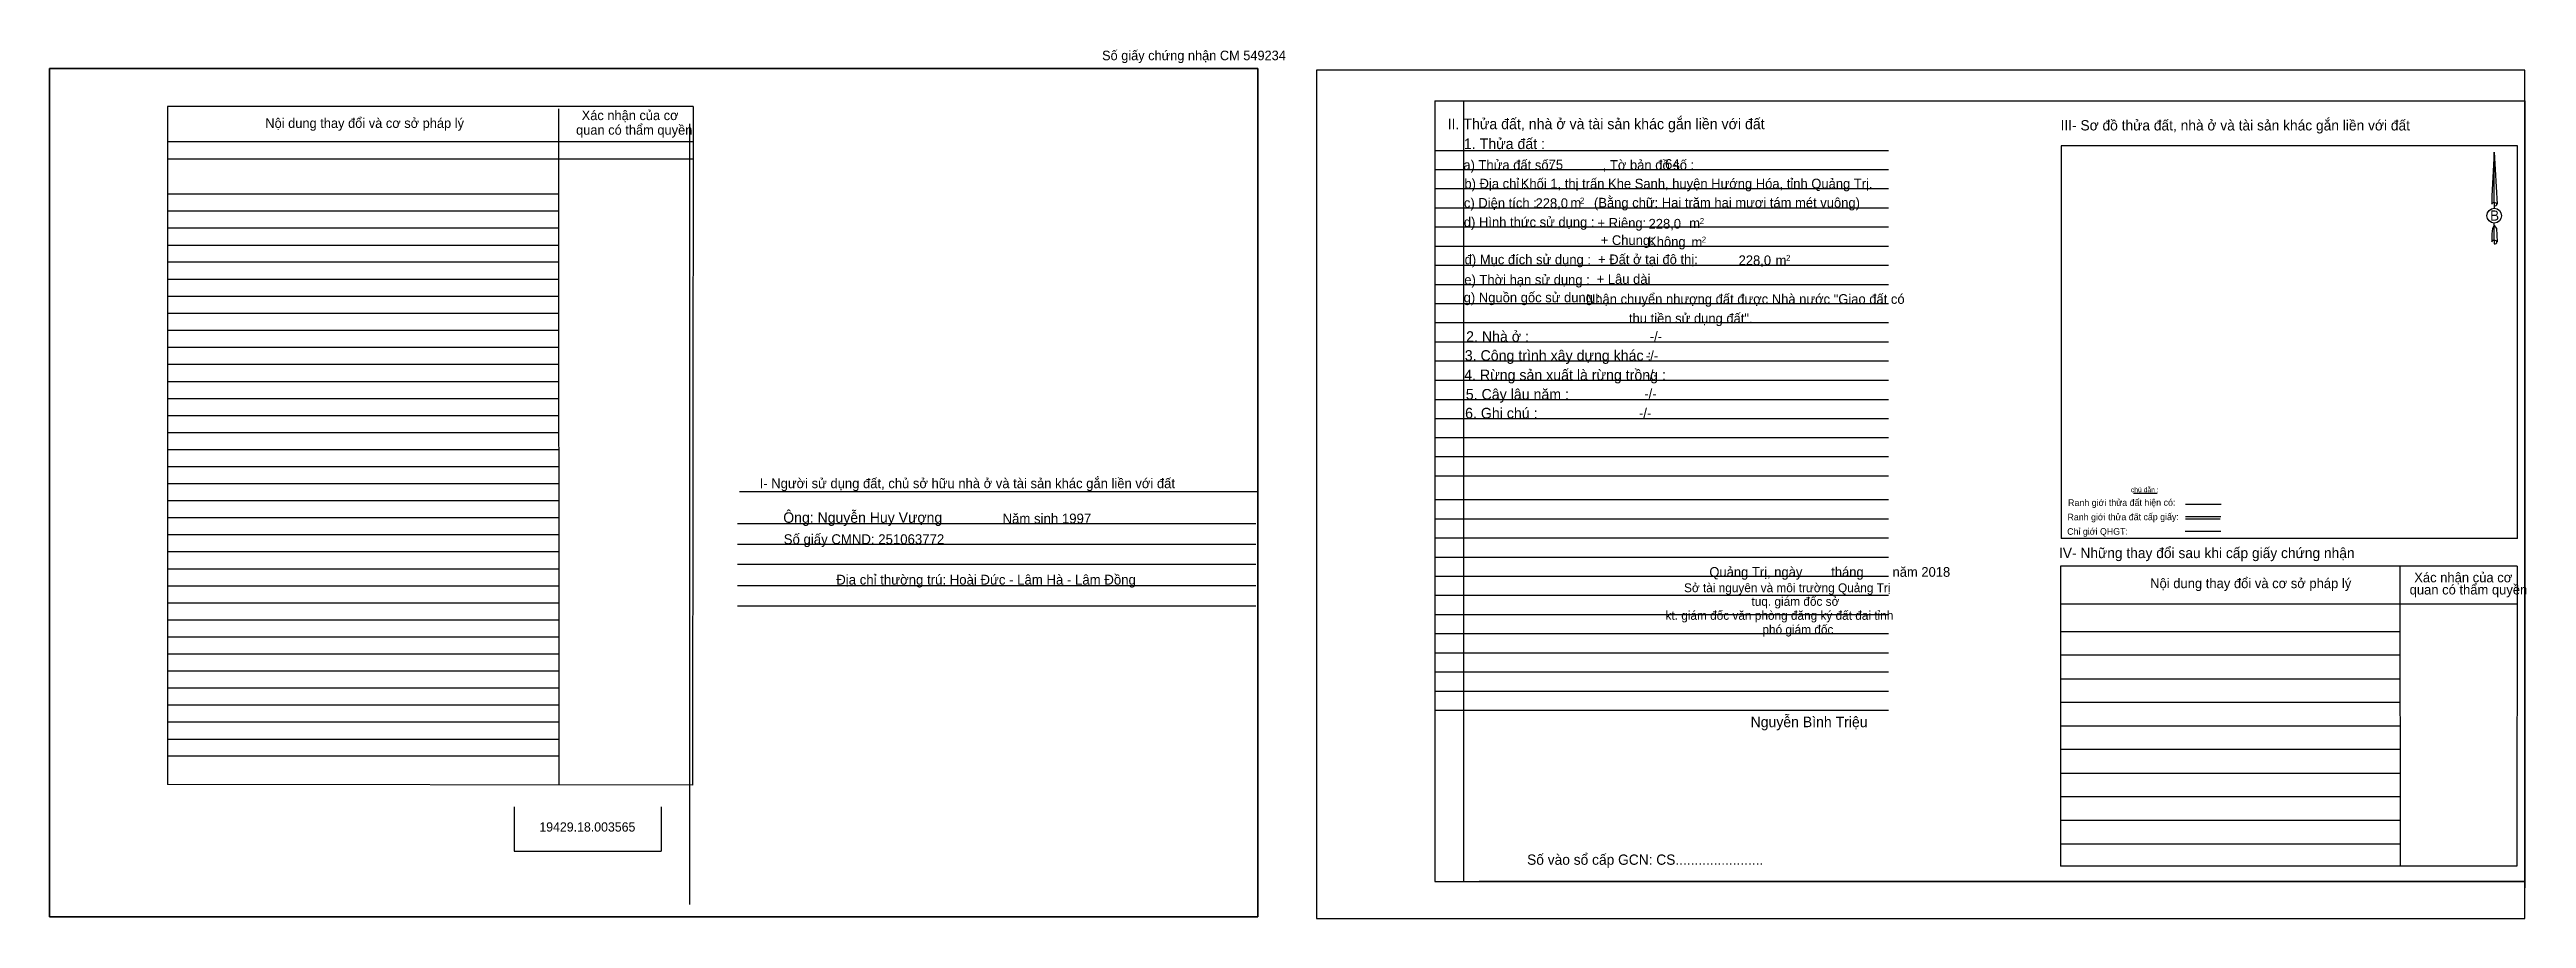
# Model space of a CAD drawing. Extents: x 550415 to 551422, y 1840155 to 1840312.
# Drawn here: x 550414.6 to 550728.6, y 1840199.9 to 1840310 of the extents above; entities that cross this region are included whole.
import ezdxf

# ---------------------------------------------------------------- set-up
doc = ezdxf.new("R2010")
doc.units = 0
for name, color, linetype in [('Level 1', 7, 'Continuous'), ('Level 18', 7, 'Continuous'), ('Level 28', 7, 'Continuous'), ('Level 40', 7, 'Continuous'), ('Level 5', 7, 'Continuous'), ('Level 55', 7, 'Continuous'), ('Level 7', 7, 'Continuous')]:
    doc.layers.add(name, color=color, linetype=linetype)

msp = doc.modelspace()

# ---------------------------------------------------------------- texts
at = {"layer": 'Level 18'}
for s, height, p in [('II. Thửa đất, nhà ở và tài sản khác gắn liền với đất', 1.3432, (550591.84, 1840299.92)), ('1. Thửa đất :', 1.3432, (550593.91, 1840297.4)), ('a) Thửa đất số:              , Tờ bản đồ số : ', 1.2312, (550593.84, 1840294.77)), ('b) Địa chỉ : ', 1.2312, (550593.97, 1840292.41)), ('Khối 1, thị trấn Khe Sanh, huyện Hướng Hóa, tỉnh Quảng Trị.', 1.23, (550601.12, 1840292.41)), ('75', 1.23, (550604.65, 1840294.82)), ('c) Diện tích :                                                   ', 1.2312, (550593.91, 1840289.96)), ('228,0', 1.23, (550602.99, 1840289.93)), (' m', 1.231, (550606.95, 1840289.97)), ('2', 0.746, (550608.62, 1840290.5)), ('(Bằng chữ: Hai trăm hai mươi tám mét vuông)', 1.23, (550610.4, 1840289.99)), ('d) Hình thức sử dụng :', 1.231, (550593.9, 1840287.53)), ('+ Riêng: ', 1.231, (550610.85, 1840287.43)), ('228,0', 1.23, (550617.32, 1840287.32)), (' m', 1.231, (550622.02, 1840287.4)), ('2', 0.746, (550623.81, 1840287.92)), ('B', 1.29, (550724.02, 1840288.33)), ('đ) Mục đích sử dụng :', 1.231, (550594, 1840282.79)), ('+ Đất ở tại đô thị:', 1.23, (550610.92, 1840282.81)), ('       + Chung:', 1.231, (550608.05, 1840285.24)), ('Không', 1.231, (550617.26, 1840285.05)), (' m', 1.231, (550622.3, 1840285)), ('2', 0.746, (550624.06, 1840285.56)), ('228,0', 1.23, (550628.74, 1840282.69)), ('2', 0.746, (550634.75, 1840283.24)), ('e) Thời hạn sử dụng :', 1.231, (550593.96, 1840280.22)), ('+ Lâu dài', 1.23, (550610.74, 1840280.31)), (' m', 1.231, (550632.97, 1840282.68)), ('g) Nguồn gốc sử dụng :', 1.231, (550593.88, 1840277.98)), ('Nhận chuyển nhượng đất được Nhà nước "Giao đất có ', 1.23, (550609.38, 1840277.78)), ('thu tiền sử dụng đất".', 1.23, (550614.84, 1840275.33)), ('3. Công trình xây dựng khác :', 1.3432, (550594.02, 1840270.57)), ('2. Nhà ở :', 1.343, (550594.19, 1840272.97)), ('4. Rừng sản xuất là rừng trồng :', 1.3432, (550593.95, 1840268.1)), ('5. Cây lâu năm :', 1.3432, (550594.15, 1840265.65)), ('6. Ghi chú :', 1.3432, (550594.06, 1840263.26)), ('Ông: Nguyễn Huy Vượng', 1.33, (550507.61, 1840250.03)), ('19429.18.003565', 1.17, (550476.68, 1840210.9)), ('Số vào sổ cấp GCN: CS.......................', 1.3042, (550601.92, 1840206.69))]:
    msp.add_text(s, height=height, dxfattribs=at).set_placement(p)
at = {"layer": 'Level 28'}
for s, height, p in [('Nội dung thay đổi và cơ sở pháp lý', 1.2164, (550441.94, 1840300.08)), ('Nội dung thay đổi và cơ sở pháp lý', 1.2164, (550441.94, 1840300.08)), (' quan có thẩm quyền', 1.2164, (550480.89, 1840299.22)), (' quan có thẩm quyền', 1.2164, (550480.89, 1840299.22)), ('Xác nhận của cơ', 1.2164, (550482.05, 1840301.07)), ('Xác nhận của cơ', 1.2164, (550482.05, 1840301.07)), ('III- Sơ đồ thửa đất, nhà ở và tài sản khác gắn liền với đất', 1.3058, (550669.56, 1840299.76)), ('-/-', 1.231, (550616.98, 1840270.59)), ('-/-', 1.231, (550617.48, 1840273.03)), ('-/-', 1.231, (550616.93, 1840268.19)), ('-/-', 1.231, (550616.79, 1840265.79)), ('-/-', 1.231, (550616.11, 1840263.32)), ('I- Người sử dụng đất, chủ sở hữu nhà ở và tài sản khác gắn liền với đất', 1.2334, (550504.62, 1840254.42)), ('Năm sinh 1997', 1.25, (550535.41, 1840249.95)), ('Số giấy CMND: 251063772', 1.25, (550507.67, 1840247.33)), ('IV- Những thay đổi sau khi cấp giấy chứng nhận', 1.3058, (550669.36, 1840245.56)), ('Địa chỉ thường trú: Hoài Đức - Lâm Hà - Lâm Đồng', 1.25, (550514.33, 1840242.2)), ('Nội dung thay đổi và cơ sở pháp lý', 1.2312, (550680.92, 1840241.75)), ('Xác nhận của cơ', 1.2312, (550714.4, 1840242.49)), (' quan có thẩm quyền', 1.2312, (550713.36, 1840240.95))]:
    msp.add_text(s, height=height, dxfattribs=at).set_placement(p)
at = {"layer": 'Level 40'}
msp.add_text('Số giấy chứng nhận CM 549234', height=1.21, dxfattribs=at).set_placement((550548.03, 1840308.66))
at = {"layer": 'Level 5'}
msp.add_text('64', height=1.23, dxfattribs=at).set_placement((550619.42, 1840294.89))
at = {"layer": 'Level 55'}
for s, height, rotation, p in [('Ranh giới thửa đất hiện có:', 0.8405, 0.1352, (550670.51, 1840252.16)), ('chú dẫn :', 0.618, 359.9742, (550678.48, 1840253.91)), ('Chỉ giới QHGT:', 0.8369, 0.1352, (550670.4, 1840248.51)), ('Ranh giới thửa đất cấp giấy:', 0.8369, 0.1352, (550670.44, 1840250.34))]:
    msp.add_text(s, height=height, rotation=rotation, dxfattribs=at).set_placement(p)
at = {"layer": 'Level 7'}
for s, height, p in [('Quảng Trị, ngày        tháng        năm 2018', 1.23, (550625.03, 1840243.19)), ('Sở tài nguyên và môi trường Quảng Trị', 1.1192, (550621.82, 1840241.24)), ('tuq. giám đốc sở', 1.12, (550630.37, 1840239.51)), ('kt. giám đốc văn phòng đăng ký đất đai tỉnh', 1.12, (550619.47, 1840237.74)), ('phó giám đốc', 1.12, (550631.76, 1840235.95)), ('Nguyễn Bình Triệu', 1.33, (550630.26, 1840224.13))]:
    msp.add_text(s, height=height, dxfattribs=at).set_placement(p)

# ---------------------------------------------------------------- linework, layer by layer
at = {"layer": 'Level 1'}
for p, q in [((550414.58, 1840307.61), (550567.78, 1840307.61)), ((550414.58, 1840200.11), (550414.58, 1840307.61)), ((550567.78, 1840307.61), (550567.78, 1840200.11)), ((550590.23, 1840303.52), (550728.42, 1840303.52)), ((550590.23, 1840303.52), (550590.23, 1840204.56)), ((550593.84, 1840303.4), (550593.84, 1840204.5)), ((550728.42, 1840303.52), (550728.42, 1840203.77)), ((550495.72, 1840300.58), (550495.72, 1840201.65)), ((550590.23, 1840297.2), (550595.83, 1840297.2)), ((550590.23, 1840297.2), (550647.75, 1840297.2)), ((550590.23, 1840294.82), (550647.75, 1840294.82)), ((550590.23, 1840292.39), (550647.75, 1840292.39)), ((550590.23, 1840289.96), (550647.75, 1840289.96)), ((550590.23, 1840287.53), (550647.75, 1840287.53)), ((550590.23, 1840285.09), (550647.75, 1840285.09)), ((550590.23, 1840282.69), (550647.75, 1840282.69)), ((550590.23, 1840280.24), (550647.75, 1840280.24)), ((550590.23, 1840277.81), (550647.75, 1840277.81)), ((550590.23, 1840275.41), (550647.75, 1840275.41)), ((550590.23, 1840272.95), (550647.75, 1840272.95)), ((550590.23, 1840270.54), (550647.75, 1840270.54)), ((550590.23, 1840268.11), (550647.75, 1840268.11)), ((550590.23, 1840265.68), (550647.75, 1840265.68)), ((550590.23, 1840263.27), (550647.75, 1840263.27)), ((550590.23, 1840260.83), (550647.75, 1840260.83)), ((550590.23, 1840258.42), (550647.75, 1840258.42)), ((550590.23, 1840255.98), (550647.75, 1840255.98)), ((550502.04, 1840253.99), (550567.76, 1840253.99)), ((550590.23, 1840252.98), (550647.75, 1840252.98)), ((550501.81, 1840249.95), (550567.54, 1840249.95)), ((550590.23, 1840250.52), (550647.75, 1840250.52)), ((550501.81, 1840247.34), (550567.54, 1840247.34)), ((550590.23, 1840248.11), (550647.75, 1840248.11)), ((550501.81, 1840244.77), (550567.54, 1840244.77)), ((550590.23, 1840245.68), (550647.75, 1840245.68)), ((550590.23, 1840243.26), (550647.75, 1840243.26)), ((550501.81, 1840242.1), (550567.54, 1840242.1)), ((550590.23, 1840240.85), (550647.75, 1840240.85)), ((550501.81, 1840239.52), (550567.54, 1840239.52)), ((550590.23, 1840238.4), (550647.75, 1840238.4)), ((550590.23, 1840235.99), (550647.75, 1840235.99)), ((550590.23, 1840233.55), (550647.75, 1840233.55)), ((550590.23, 1840231.14), (550647.75, 1840231.14)), ((550590.23, 1840228.7), (550647.75, 1840228.7)), ((550590.23, 1840226.27), (550647.75, 1840226.27)), ((550473.47, 1840214.04), (550473.47, 1840208.41)), ((550492.14, 1840214.04), (550492.14, 1840208.41)), ((550473.47, 1840208.41), (550492.14, 1840208.41)), ((550590.23, 1840204.56), (550728.42, 1840204.56)), ((550567.78, 1840200.11), (550414.58, 1840200.11))]:
    msp.add_line(p, q, dxfattribs=at)
for points in [[(550414.58, 1840200.11), (550567.78, 1840200.11), (550567.78, 1840307.61), (550414.58, 1840307.61)], [(550575.23, 1840199.89), (550728.42, 1840199.89), (550728.42, 1840307.39), (550575.23, 1840307.39)]]:
    msp.add_lwpolyline(points, close=True, dxfattribs=at)
for points in [[(550595.83, 1840303.52), (550728.42, 1840303.52)], [(550728.42, 1840303.52), (550728.42, 1840204.56)], [(550728.42, 1840204.56), (550595.83, 1840204.56)]]:
    msp.add_lwpolyline(points, dxfattribs=at)
at = {"layer": 'Level 18'}
for p, q in [((550724.54, 1840297.01), (550724.26, 1840291.43)), ((550724.54, 1840297.01), (550724.9, 1840290.42)), ((550724.54, 1840297.01), (550724.9, 1840290.42)), ((550724.54, 1840290.62), (550724.54, 1840297.01)), ((550724.54, 1840297.01), (550724.9, 1840290.42)), ((550724.26, 1840291.43), (550724.22, 1840290.42)), ((550724.54, 1840290.62), (550724.54, 1840290.35)), ((550724.54, 1840290.35), (550724.54, 1840290.19)), ((550724.9, 1840290.42), (550724.9, 1840290.42)), ((550724.32, 1840287.34), (550724.26, 1840286.64)), ((550724.54, 1840287.71), (550724.32, 1840287.34)), ((550724.54, 1840290.19), (550724.54, 1840289.96)), ((550724.54, 1840290.19), (550724.54, 1840289.96)), ((550724.54, 1840290.19), (550724.54, 1840289.96)), ((550724.54, 1840287.71), (550724.54, 1840288.02)), ((550724.54, 1840287.71), (550724.54, 1840288.02)), ((550724.54, 1840287.71), (550724.54, 1840288.02)), ((550724.54, 1840287.71), (550724.82, 1840287.34)), ((550724.54, 1840287.71), (550724.82, 1840287.34)), ((550724.54, 1840287.71), (550724.82, 1840287.34)), ((550724.54, 1840285.85), (550724.54, 1840287.71)), ((550724.82, 1840287.34), (550724.9, 1840285.64)), ((550724.82, 1840287.34), (550724.9, 1840285.64)), ((550724.82, 1840287.34), (550724.9, 1840285.64)), ((550724.26, 1840286.64), (550724.22, 1840285.64)), ((550724.54, 1840285.85), (550724.54, 1840285.58)), ((550724.54, 1840285.58), (550724.54, 1840285.41)), ((550724.9, 1840285.64), (550724.9, 1840285.64))]:
    msp.add_line(p, q, dxfattribs=at)
for centre, start_param, end_param in [((550724.55, 1840290.4), 1.570796, 3.074452), ((550724.55, 1840290.4), 0.067141, 1.570796), ((550724.55, 1840290.4), 4.712389, 6.283185), ((550724.55, 1840285.6), 2.491069, 3.074278), ((550724.55, 1840285.6), 1.570796, 2.491069), ((550724.55, 1840285.6), 0.067141, 1.570796), ((550724.55, 1840285.6), 4.712389, 6.283185)]:
    msp.add_ellipse(centre, major_axis=(0.339, 0), ratio=0.655448, start_param=start_param, end_param=end_param, dxfattribs=at)
msp.add_ellipse((550724.55, 1840288.95), major_axis=(0, 0.939), ratio=0.983453, dxfattribs=at)
at = {"layer": 'Level 28'}
for p, q in [((550496.17, 1840302.79), (550429.55, 1840302.79)), ((550496.17, 1840302.79), (550429.55, 1840302.79)), ((550429.55, 1840302.79), (550429.55, 1840216.85)), ((550496.17, 1840302.79), (550496.09, 1840216.8)), ((550479.1, 1840302.52), (550479.14, 1840216.81)), ((550696.84, 1840301.01), (550696.84, 1840301.01)), ((550496.17, 1840298.3), (550429.64, 1840298.3)), ((550496.17, 1840298.3), (550429.64, 1840298.3)), ((550727.5, 1840297.79), (550669.65, 1840297.79)), ((550669.65, 1840297.79), (550669.65, 1840248.04)), ((550727.5, 1840248.04), (550727.5, 1840297.79)), ((550496.17, 1840296.14), (550429.64, 1840296.14)), ((550479.1, 1840291.69), (550429.55, 1840291.69)), ((550479.1, 1840289.53), (550429.55, 1840289.53)), ((550479.1, 1840287.37), (550429.55, 1840287.37)), ((550479.1, 1840285.19), (550429.55, 1840285.19)), ((550479.1, 1840283.05), (550429.55, 1840283.05)), ((550479.1, 1840280.89), (550429.55, 1840280.89)), ((550479.1, 1840278.71), (550429.55, 1840278.71)), ((550479.1, 1840276.58), (550429.55, 1840276.58)), ((550479.1, 1840274.41), (550429.55, 1840274.41)), ((550479.1, 1840272.26), (550429.55, 1840272.26)), ((550479.1, 1840270.1), (550429.55, 1840270.1)), ((550479.1, 1840267.92), (550429.55, 1840267.92)), ((550479.1, 1840265.75), (550429.55, 1840265.75)), ((550479.1, 1840263.61), (550429.55, 1840263.61)), ((550479.1, 1840261.45), (550429.55, 1840261.45)), ((550479.1, 1840259.29), (550429.55, 1840259.29)), ((550479.1, 1840257.14), (550429.55, 1840257.14)), ((550479.1, 1840254.99), (550429.55, 1840254.99)), ((550479.1, 1840252.83), (550429.55, 1840252.83)), ((550479.1, 1840250.66), (550429.55, 1840250.66)), ((550479.1, 1840248.49), (550429.55, 1840248.49)), ((550479.1, 1840246.35), (550429.55, 1840246.35)), ((550727.5, 1840248.04), (550669.65, 1840248.04)), ((550479.1, 1840244.17), (550429.55, 1840244.17)), ((550727.47, 1840244.54), (550669.56, 1840244.54)), ((550669.56, 1840244.54), (550669.56, 1840206.53)), ((550712.56, 1840244.54), (550712.6, 1840206.53)), ((550727.47, 1840244.54), (550727.43, 1840206.53)), ((550479.1, 1840242.01), (550429.55, 1840242.01)), ((550479.1, 1840239.85), (550429.55, 1840239.85)), ((550479.1, 1840237.68), (550429.55, 1840237.68)), ((550727.43, 1840239.71), (550669.56, 1840239.71)), ((550479.1, 1840235.54), (550429.55, 1840235.54)), ((550712.56, 1840236.22), (550669.56, 1840236.22)), ((550479.1, 1840233.37), (550429.55, 1840233.37)), ((550479.1, 1840231.22), (550429.55, 1840231.22)), ((550712.56, 1840233.25), (550669.56, 1840233.25)), ((550479.1, 1840229.06), (550429.55, 1840229.06)), ((550712.56, 1840230.22), (550669.56, 1840230.22)), ((550479.1, 1840226.9), (550429.55, 1840226.9)), ((550479.1, 1840224.76), (550429.55, 1840224.76)), ((550712.56, 1840227.24), (550669.56, 1840227.24)), ((550479.1, 1840222.57), (550429.55, 1840222.57)), ((550712.56, 1840224.25), (550669.56, 1840224.25)), ((550712.56, 1840221.29), (550669.56, 1840221.29)), ((550479.1, 1840220.46), (550429.55, 1840220.46)), ((550712.56, 1840218.28), (550669.56, 1840218.28)), ((550496.09, 1840216.8), (550429.55, 1840216.85)), ((550712.56, 1840215.3), (550669.56, 1840215.3)), ((550712.53, 1840212.3), (550669.56, 1840212.3)), ((550712.53, 1840209.31), (550669.56, 1840209.31)), ((550727.43, 1840206.53), (550669.56, 1840206.53))]:
    msp.add_line(p, q, dxfattribs=at)
at = {"layer": 'Level 55'}
for p, q in [((550678.8, 1840253.78), (550681.81, 1840253.81)), ((550685.39, 1840252.39), (550689.93, 1840252.39)), ((550685.42, 1840250.85), (550689.9, 1840250.85)), ((550685.42, 1840250.55), (550689.78, 1840250.55)), ((550685.42, 1840250.55), (550689.78, 1840250.55)), ((550685.34, 1840248.96), (550689.88, 1840248.96))]:
    msp.add_line(p, q, dxfattribs=at)

msp.set_redraw_order([(e.dxf.handle, doc.entitydb.next_handle()) for e in msp.query("TEXT MTEXT ATTDEF DIMENSION ARC_DIMENSION")])  # texts and dimensions are drawn at this point

doc.saveas('drawing.dxf')
